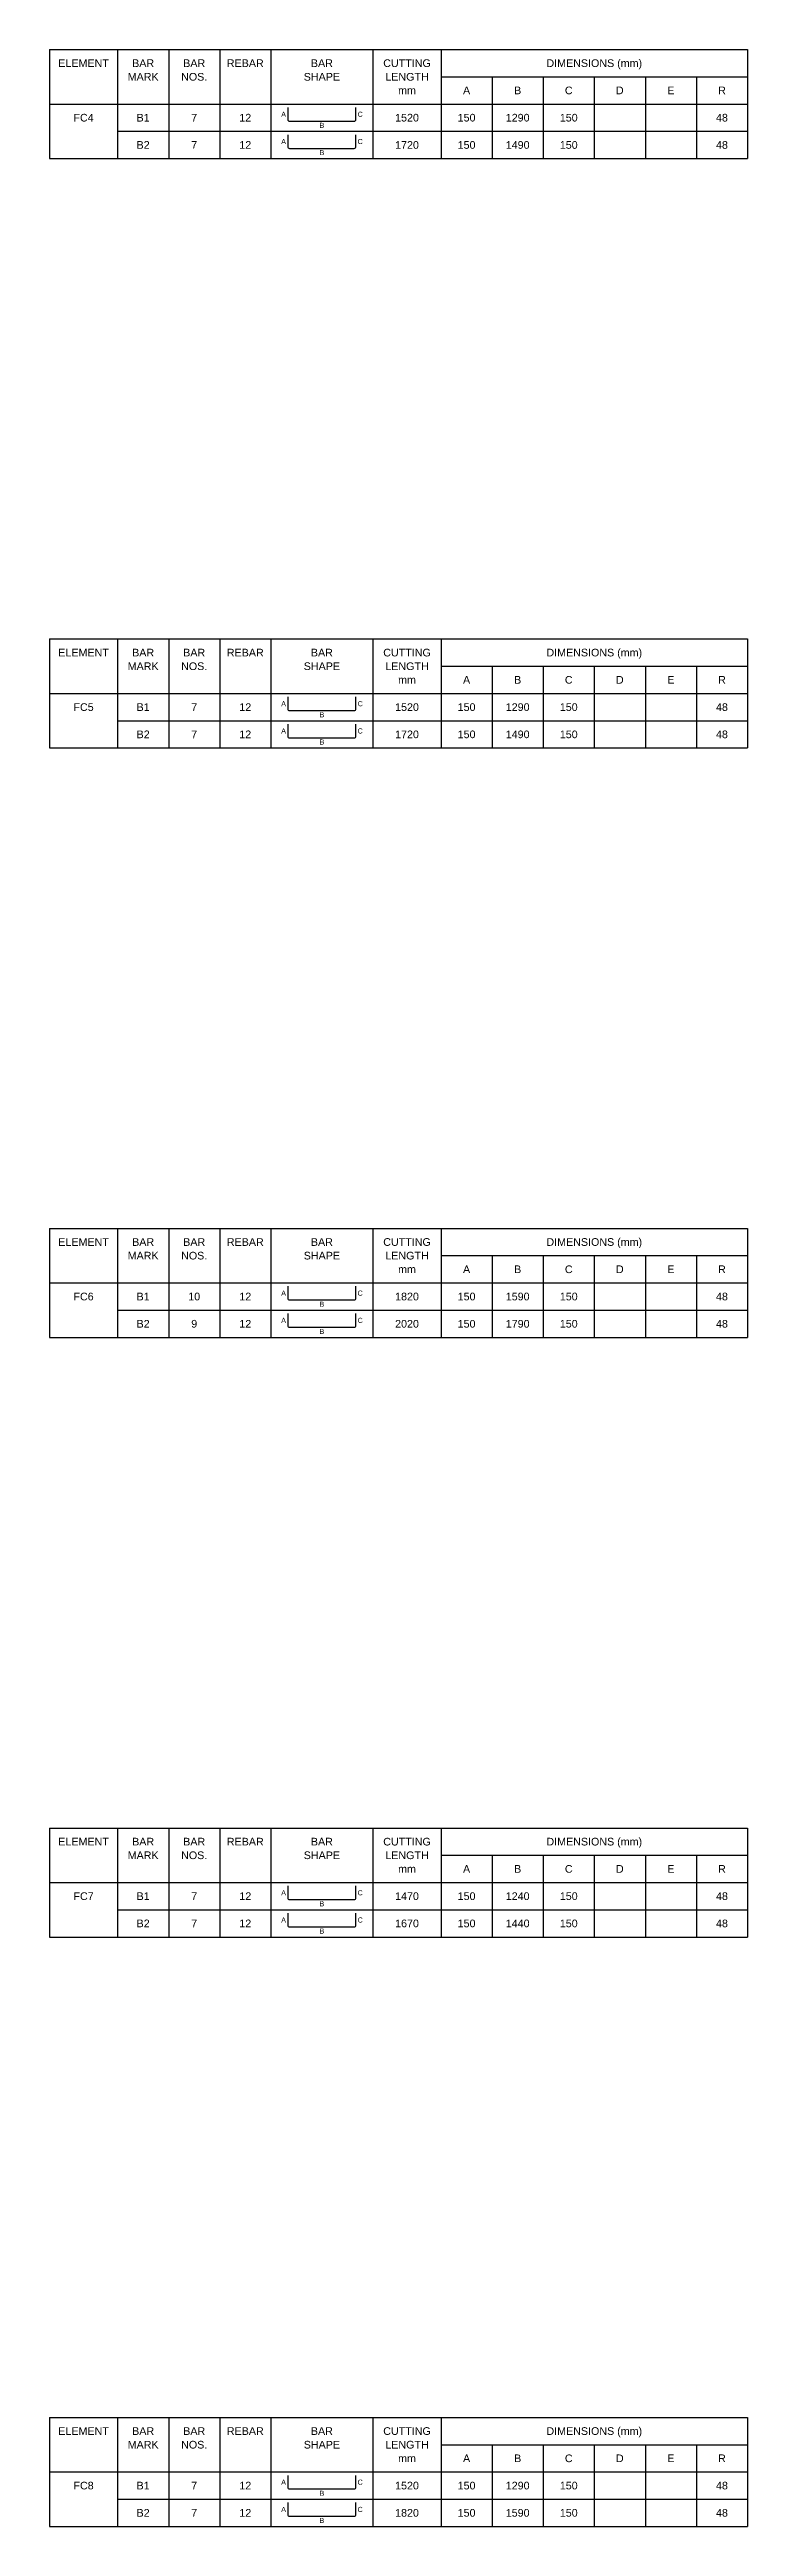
# Model space of a CAD drawing. Header units: inches. Extents: x -3602 to 70100, y -209600 to 630.
# Drawn here: x 39600 to 60100, y -124600 to -51900 of the extents above; entities that cross this region are included whole.
import ezdxf
from ezdxf.enums import TextEntityAlignment as Align

# ---------------------------------------------------------------- set-up
doc = ezdxf.new("R2010")
doc.units = ezdxf.units.IN
doc.header["$LTSCALE"] = 1000
doc.header["$MEASUREMENT"] = 0
for name, color, linetype in [('Dim', 31, 'Continuous'), ('Reinforcement', 4, 'Continuous'), ('Schedule Header', 4, 'Continuous'), ('Schedule Line', 60, 'Continuous'), ('Text', 31, 'Continuous')]:
    doc.layers.add(name, color=color, linetype=linetype)
doc.styles.add('SC-BBS1', font='SansSerif')

msp = doc.modelspace()

# ---------------------------------------------------------------- texts
at = {"layer": 'Dim', "style": 'SC-BBS1'}
for s, p in [('A', (46475, -53800)), ('C', (48725, -53800)), ('A', (46475, -54600)), ('B', (47600, -54125)), ('C', (48725, -54600)), ('B', (47600, -54925)), ('A', (46475, -71100)), ('C', (48725, -71100)), ('A', (46475, -71900)), ('B', (47600, -71425)), ('C', (48725, -71900)), ('B', (47600, -72225)), ('A', (46475, -88400)), ('B', (47600, -88725)), ('C', (48725, -88400)), ('A', (46475, -89200)), ('C', (48725, -89200)), ('B', (47600, -89525)), ('A', (46475, -106000)), ('C', (48725, -106000)), ('A', (46475, -106800)), ('B', (47600, -106325)), ('C', (48725, -106800)), ('B', (47600, -107125)), ('A', (46475, -123300)), ('B', (47600, -123625)), ('C', (48725, -123300)), ('A', (46475, -124100)), ('C', (48725, -124100)), ('B', (47600, -124425))]:
    msp.add_text(s, height=150, dxfattribs=at).set_placement(p, align=Align.MIDDLE_CENTER)
at = {"layer": 'Schedule Header', "style": 'SC-BBS1'}
for s, p in [('ELEMENT', (40600, -52300)), ('BAR', (42350, -52300)), ('BAR', (43850, -52300)), ('REBAR', (45350, -52300)), ('BAR', (47600, -52300)), ('CUTTING', (50100, -52300)), ('DIMENSIONS (mm)', (55600, -52300)), ('MARK', (42350, -52700)), ('NOS.', (43850, -52700)), ('SHAPE', (47600, -52700)), ('LENGTH', (50100, -52700)), ('mm', (50100, -53100)), ('A', (51850, -53100)), ('B', (53350, -53100)), ('C', (54850, -53100)), ('D', (56350, -53100)), ('E', (57850, -53100)), ('R', (59350, -53100)), ('ELEMENT', (40600, -69600)), ('BAR', (42350, -69600)), ('BAR', (43850, -69600)), ('REBAR', (45350, -69600)), ('BAR', (47600, -69600)), ('CUTTING', (50100, -69600)), ('DIMENSIONS (mm)', (55600, -69600)), ('MARK', (42350, -70000)), ('NOS.', (43850, -70000)), ('SHAPE', (47600, -70000)), ('LENGTH', (50100, -70000)), ('mm', (50100, -70400)), ('A', (51850, -70400)), ('B', (53350, -70400)), ('C', (54850, -70400)), ('D', (56350, -70400)), ('E', (57850, -70400)), ('R', (59350, -70400)), ('ELEMENT', (40600, -86900)), ('MARK', (42350, -87300)), ('BAR', (42350, -86900)), ('NOS.', (43850, -87300)), ('BAR', (43850, -86900)), ('REBAR', (45350, -86900)), ('SHAPE', (47600, -87300)), ('BAR', (47600, -86900)), ('CUTTING', (50100, -86900)), ('LENGTH', (50100, -87300)), ('DIMENSIONS (mm)', (55600, -86900)), ('mm', (50100, -87700)), ('A', (51850, -87700)), ('B', (53350, -87700)), ('C', (54850, -87700)), ('D', (56350, -87700)), ('E', (57850, -87700)), ('R', (59350, -87700)), ('ELEMENT', (40600, -104500)), ('BAR', (42350, -104500)), ('BAR', (43850, -104500)), ('REBAR', (45350, -104500)), ('BAR', (47600, -104500)), ('CUTTING', (50100, -104500)), ('DIMENSIONS (mm)', (55600, -104500)), ('MARK', (42350, -104900)), ('NOS.', (43850, -104900)), ('SHAPE', (47600, -104900)), ('LENGTH', (50100, -104900)), ('mm', (50100, -105300)), ('A', (51850, -105300)), ('B', (53350, -105300)), ('C', (54850, -105300)), ('D', (56350, -105300)), ('E', (57850, -105300)), ('R', (59350, -105300)), ('ELEMENT', (40600, -121800)), ('MARK', (42350, -122200)), ('BAR', (42350, -121800)), ('NOS.', (43850, -122200)), ('BAR', (43850, -121800)), ('REBAR', (45350, -121800)), ('SHAPE', (47600, -122200)), ('BAR', (47600, -121800)), ('CUTTING', (50100, -121800)), ('LENGTH', (50100, -122200)), ('DIMENSIONS (mm)', (55600, -121800)), ('mm', (50100, -122600)), ('A', (51850, -122600)), ('B', (53350, -122600)), ('C', (54850, -122600)), ('D', (56350, -122600)), ('E', (57850, -122600)), ('R', (59350, -122600))]:
    msp.add_text(s, height=225, dxfattribs=at).set_placement(p, align=Align.MIDDLE_CENTER)
at = {"layer": 'Text', "style": 'SC-BBS1'}
for s, p in [('FC4', (40600, -53900)), ('B1', (42350, -53900)), ('7', (43850, -53900)), ('12', (45350, -53900)), ('1520', (50100, -53900)), ('150', (51850, -53900)), ('1290', (53350, -53900)), ('150', (54850, -53900)), ('48', (59350, -53900)), ('B2', (42350, -54700)), ('7', (43850, -54700)), ('12', (45350, -54700)), ('1720', (50100, -54700)), ('150', (51850, -54700)), ('1490', (53350, -54700)), ('150', (54850, -54700)), ('48', (59350, -54700)), ('FC5', (40600, -71200)), ('B1', (42350, -71200)), ('7', (43850, -71200)), ('12', (45350, -71200)), ('1520', (50100, -71200)), ('150', (51850, -71200)), ('1290', (53350, -71200)), ('150', (54850, -71200)), ('48', (59350, -71200)), ('B2', (42350, -72000)), ('7', (43850, -72000)), ('12', (45350, -72000)), ('1720', (50100, -72000)), ('150', (51850, -72000)), ('1490', (53350, -72000)), ('150', (54850, -72000)), ('48', (59350, -72000)), ('FC6', (40600, -88500)), ('B1', (42350, -88500)), ('10', (43850, -88500)), ('12', (45350, -88500)), ('1820', (50100, -88500)), ('150', (51850, -88500)), ('1590', (53350, -88500)), ('150', (54850, -88500)), ('48', (59350, -88500)), ('B2', (42350, -89300)), ('9', (43850, -89300)), ('12', (45350, -89300)), ('2020', (50100, -89300)), ('150', (51850, -89300)), ('1790', (53350, -89300)), ('150', (54850, -89300)), ('48', (59350, -89300)), ('FC7', (40600, -106100)), ('B1', (42350, -106100)), ('7', (43850, -106100)), ('12', (45350, -106100)), ('1470', (50100, -106100)), ('150', (51850, -106100)), ('1240', (53350, -106100)), ('150', (54850, -106100)), ('48', (59350, -106100)), ('B2', (42350, -106900)), ('7', (43850, -106900)), ('12', (45350, -106900)), ('1670', (50100, -106900)), ('150', (51850, -106900)), ('1440', (53350, -106900)), ('150', (54850, -106900)), ('48', (59350, -106900)), ('FC8', (40600, -123400)), ('B1', (42350, -123400)), ('7', (43850, -123400)), ('12', (45350, -123400)), ('1520', (50100, -123400)), ('150', (51850, -123400)), ('1290', (53350, -123400)), ('150', (54850, -123400)), ('48', (59350, -123400)), ('B2', (42350, -124200)), ('7', (43850, -124200)), ('12', (45350, -124200)), ('1820', (50100, -124200)), ('150', (51850, -124200)), ('1590', (53350, -124200)), ('150', (54850, -124200)), ('48', (59350, -124200))]:
    msp.add_text(s, height=225, dxfattribs=at).set_placement(p, align=Align.MIDDLE_CENTER)

# ---------------------------------------------------------------- linework, layer by layer
at = {"layer": 'Reinforcement'}
for points in [[(46600, -53600), (46600, -53950, 0.5), (46650, -54000), (48550, -54000, 0.5), (48600, -53950), (48600, -53600)], [(46600, -54400), (46600, -54750, 0.5), (46650, -54800), (48550, -54800, 0.5), (48600, -54750), (48600, -54400)], [(46600, -70900), (46600, -71250, 0.5), (46650, -71300), (48550, -71300, 0.5), (48600, -71250), (48600, -70900)], [(46600, -71700), (46600, -72050, 0.5), (46650, -72100), (48550, -72100, 0.5), (48600, -72050), (48600, -71700)], [(46600, -88200), (46600, -88550, 0.5), (46650, -88600), (48550, -88600, 0.5), (48600, -88550), (48600, -88200)], [(46600, -89000), (46600, -89350, 0.5), (46650, -89400), (48550, -89400, 0.5), (48600, -89350), (48600, -89000)], [(46600, -105800), (46600, -106150, 0.5), (46650, -106200), (48550, -106200, 0.5), (48600, -106150), (48600, -105800)], [(46600, -106600), (46600, -106950, 0.5), (46650, -107000), (48550, -107000, 0.5), (48600, -106950), (48600, -106600)], [(46600, -123100), (46600, -123450, 0.5), (46650, -123500), (48550, -123500, 0.5), (48600, -123450), (48600, -123100)], [(46600, -123900), (46600, -124250, 0.5), (46650, -124300), (48550, -124300, 0.5), (48600, -124250), (48600, -123900)]]:
    msp.add_lwpolyline(points, format="xyb", dxfattribs=at)
at = {"layer": 'Schedule Line'}
for p, q in [((39600, -51900), (60100, -51900)), ((39600, -51900), (39600, -55100)), ((41600, -51900), (41600, -55100)), ((43100, -51900), (43100, -55100)), ((44600, -51900), (44600, -55100)), ((46100, -51900), (46100, -55100)), ((49100, -51900), (49100, -55100)), ((51100, -51900), (51100, -55100)), ((60100, -51900), (60100, -55100)), ((51100, -52700), (60100, -52700)), ((52600, -52700), (52600, -55100)), ((54100, -52700), (54100, -55100)), ((55600, -52700), (55600, -55100)), ((57100, -52700), (57100, -55100)), ((58600, -52700), (58600, -55100)), ((39600, -53500), (60100, -53500)), ((41600, -54300), (60100, -54300)), ((39600, -55100), (60100, -55100)), ((41600, -55100), (60100, -55100)), ((39600, -69200), (60100, -69200)), ((39600, -69200), (39600, -72400)), ((41600, -69200), (41600, -72400)), ((43100, -69200), (43100, -72400)), ((44600, -69200), (44600, -72400)), ((46100, -69200), (46100, -72400)), ((49100, -69200), (49100, -72400)), ((51100, -69200), (51100, -72400)), ((60100, -69200), (60100, -72400)), ((51100, -70000), (60100, -70000)), ((52600, -70000), (52600, -72400)), ((54100, -70000), (54100, -72400)), ((55600, -70000), (55600, -72400)), ((57100, -70000), (57100, -72400)), ((58600, -70000), (58600, -72400)), ((39600, -70800), (60100, -70800)), ((41600, -71600), (60100, -71600)), ((39600, -72400), (60100, -72400)), ((41600, -72400), (60100, -72400)), ((39600, -86500), (60100, -86500)), ((39600, -86500), (39600, -89700)), ((41600, -86500), (41600, -89700)), ((43100, -86500), (43100, -89700)), ((44600, -86500), (44600, -89700)), ((46100, -86500), (46100, -89700)), ((49100, -86500), (49100, -89700)), ((51100, -86500), (51100, -89700)), ((60100, -86500), (60100, -89700)), ((51100, -87300), (60100, -87300)), ((52600, -87300), (52600, -89700)), ((54100, -87300), (54100, -89700)), ((55600, -87300), (55600, -89700)), ((57100, -87300), (57100, -89700)), ((58600, -87300), (58600, -89700)), ((39600, -88100), (60100, -88100)), ((41600, -88900), (60100, -88900)), ((39600, -89700), (60100, -89700)), ((41600, -89700), (60100, -89700)), ((39600, -104100), (60100, -104100)), ((39600, -104100), (39600, -107300)), ((41600, -104100), (41600, -107300)), ((43100, -104100), (43100, -107300)), ((44600, -104100), (44600, -107300)), ((46100, -104100), (46100, -107300)), ((49100, -104100), (49100, -107300)), ((51100, -104100), (51100, -107300)), ((60100, -104100), (60100, -107300)), ((51100, -104900), (60100, -104900)), ((52600, -104900), (52600, -107300)), ((54100, -104900), (54100, -107300)), ((55600, -104900), (55600, -107300)), ((57100, -104900), (57100, -107300)), ((58600, -104900), (58600, -107300)), ((39600, -105700), (60100, -105700)), ((41600, -106500), (60100, -106500)), ((39600, -107300), (60100, -107300)), ((41600, -107300), (60100, -107300)), ((39600, -121400), (60100, -121400)), ((39600, -121400), (39600, -124600)), ((41600, -121400), (41600, -124600)), ((43100, -121400), (43100, -124600)), ((44600, -121400), (44600, -124600)), ((46100, -121400), (46100, -124600)), ((49100, -121400), (49100, -124600)), ((51100, -121400), (51100, -124600)), ((60100, -121400), (60100, -124600)), ((51100, -122200), (60100, -122200)), ((52600, -122200), (52600, -124600)), ((54100, -122200), (54100, -124600)), ((55600, -122200), (55600, -124600)), ((57100, -122200), (57100, -124600)), ((58600, -122200), (58600, -124600)), ((39600, -123000), (60100, -123000)), ((41600, -123800), (60100, -123800)), ((39600, -124600), (60100, -124600)), ((41600, -124600), (60100, -124600))]:
    msp.add_line(p, q, dxfattribs=at)

msp.set_redraw_order([(e.dxf.handle, doc.entitydb.next_handle()) for e in msp.query("TEXT MTEXT ATTDEF DIMENSION ARC_DIMENSION")])  # texts and dimensions are drawn at this point

doc.saveas('drawing.dxf')
